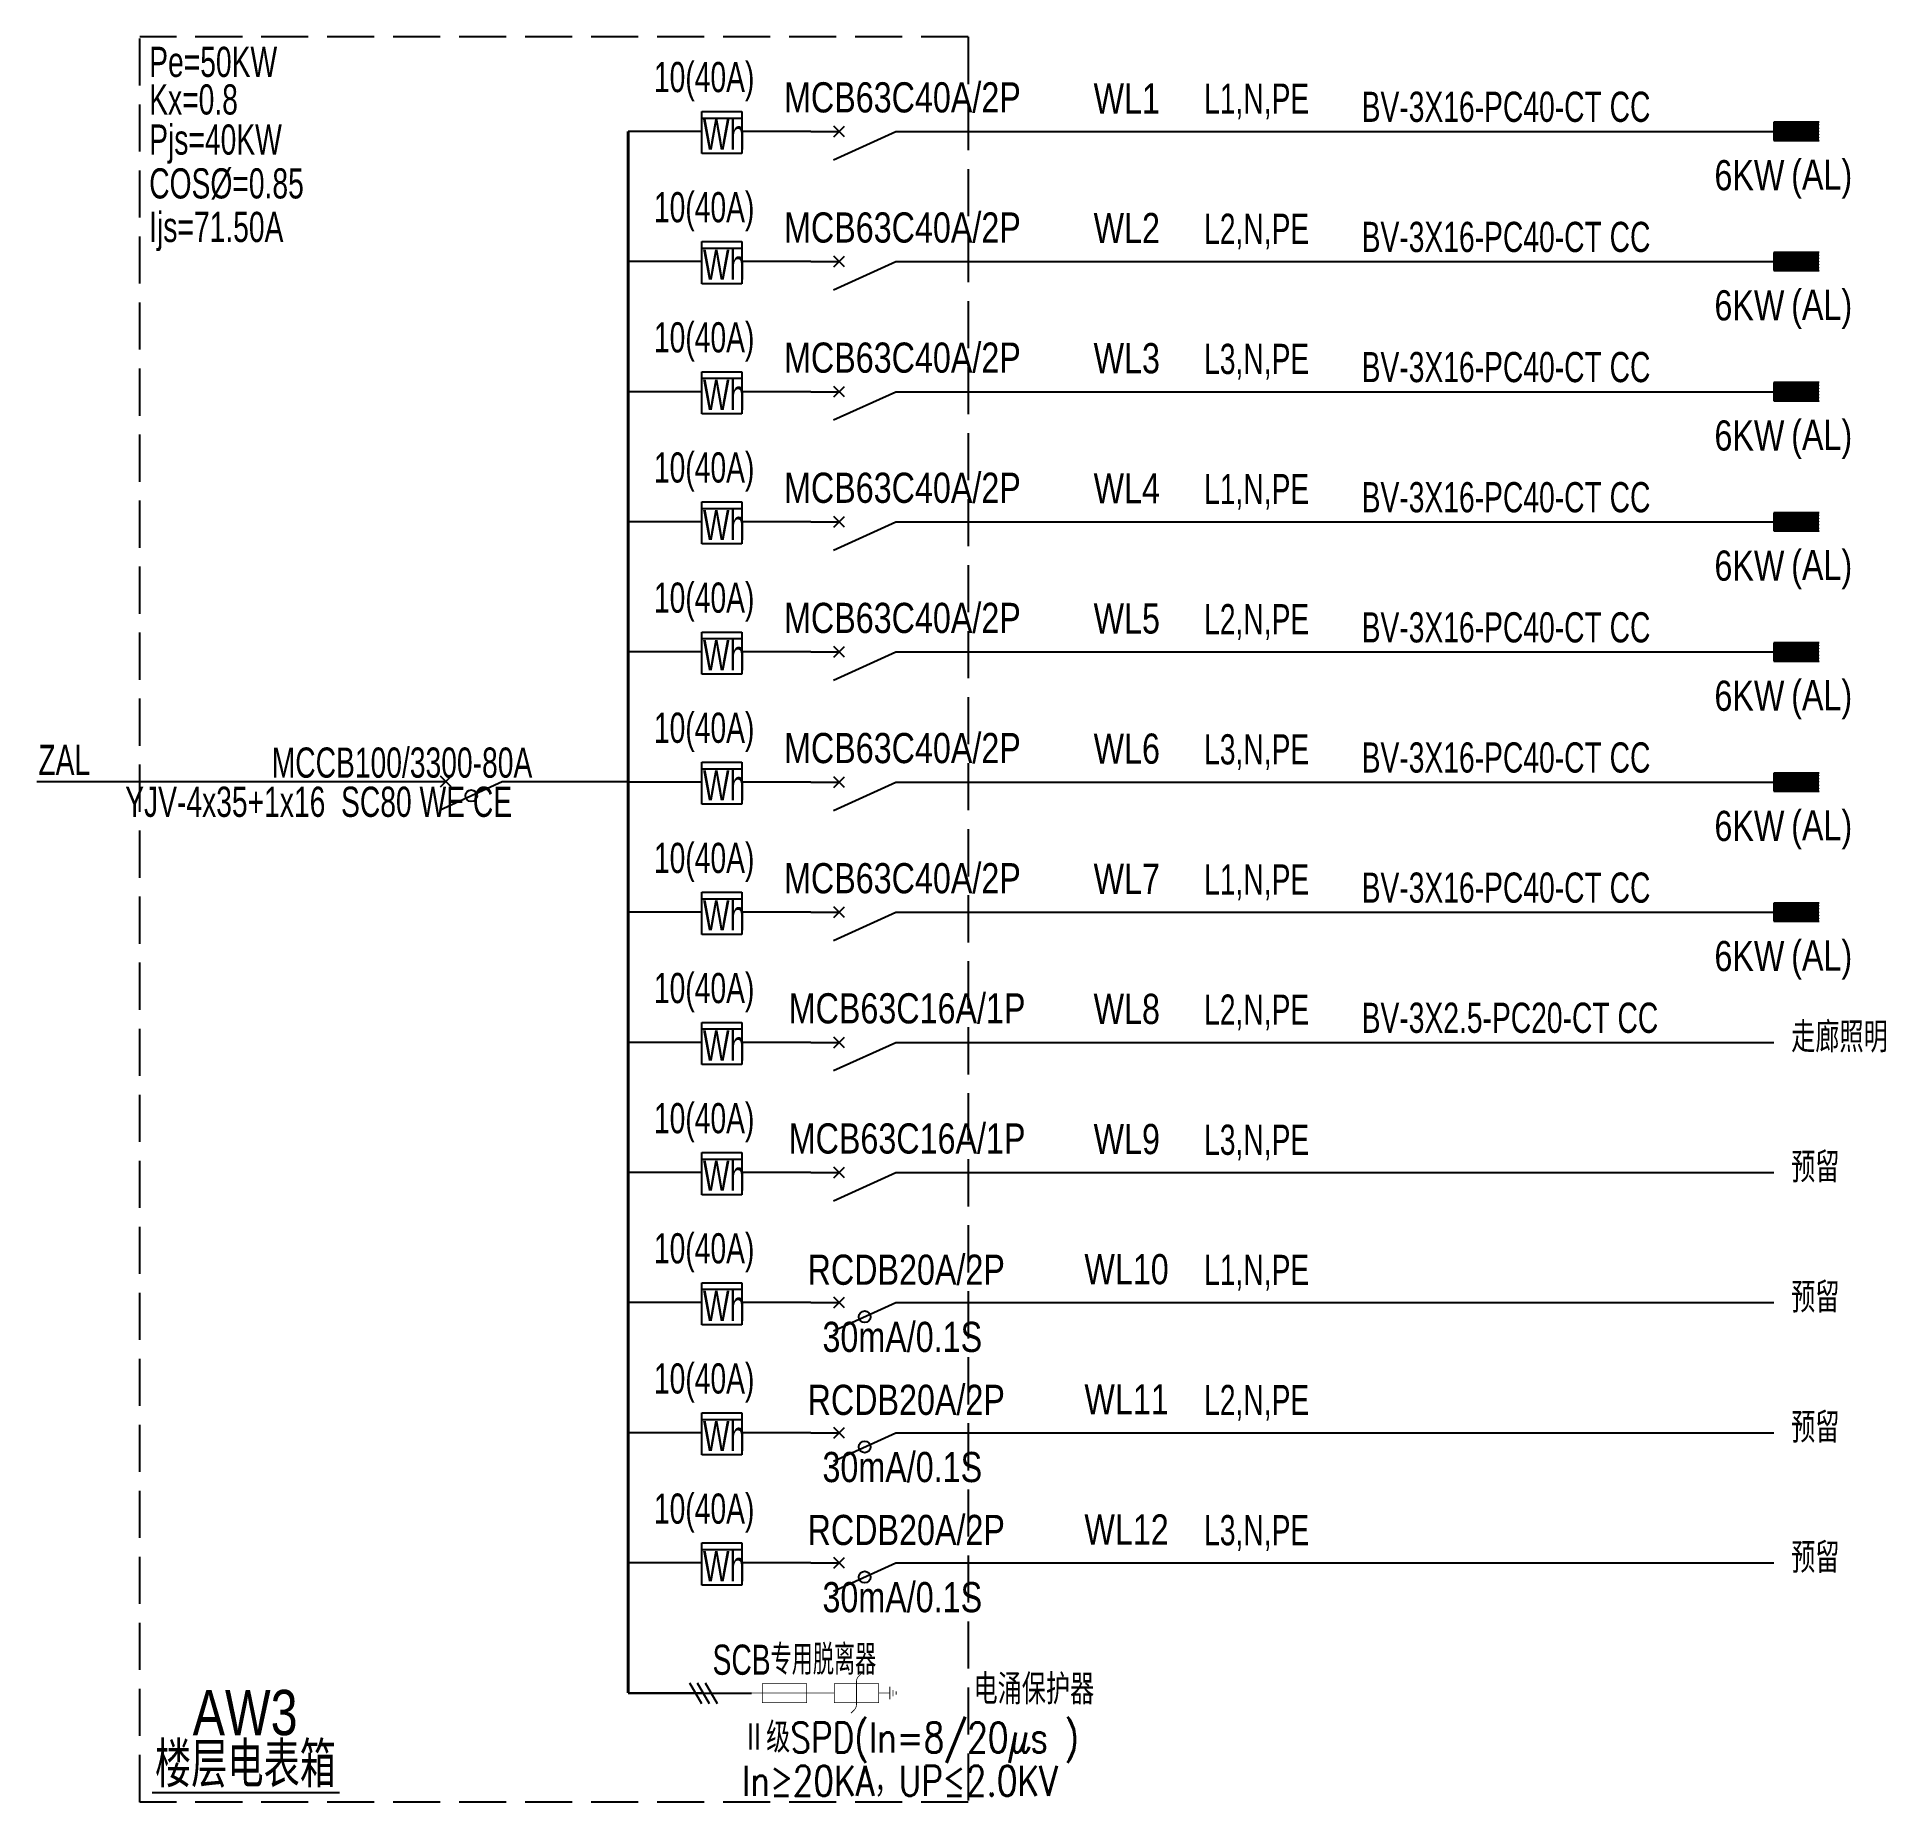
# Model space of a CAD drawing. Extents: x -9422388 to 15610651, y -1992469 to 953794.
# Drawn here: x 14973900 to 14993513, y -134011 to -115296 of the extents above; entities that cross this region are included whole.
import ezdxf

# ---------------------------------------------------------------- set-up
doc = ezdxf.new("R2010")
doc.units = 0
doc.header["$LTSCALE"] = 1000
doc.linetypes.add('DASH', pattern=[0.35, 0.25, -0.1])
for name, color, linetype in [('DX1', 2, 'Continuous'), ('ELEMENT', 3, 'Continuous'), ('漏电断路器', 1, 'Continuous'), ('电气系统图', 6, 'Continuous'), ('系统图字', 2, 'Continuous'), ('系统图线2', 3, 'Continuous'), ('虚线6', 1, 'Continuous')]:
    doc.layers.add(name, color=color, linetype=linetype)
doc.styles.add('7-1$0$HZ', font='xcsg.shx', dxfattribs={"width": 0.8, "bigfont": 'hztxt.shx'})
doc.styles.add('HZTXT', font='romans.shx', dxfattribs={"width": 0.7, "bigfont": 'hztxt.shx'})
doc.styles.get("Standard").update_dxf_attribs({"font": 'gbenor.shx', "bigfont": 'gbcbig.shx'})
doc.styles.add('ZSDZ', font='XCSG.SHX', dxfattribs={"width": 0.8, "height": 3.5, "bigfont": 'HZTXT.SHX'})

msp = doc.modelspace()

# ---------------------------------------------------------------- texts
at = {"layer": 'DX1', "style": '7-1$0$HZ', "width": 0.7}
for s, height, p in [('Pe=50KW', 320.000029, (14975090.56541, -115719.24829)), ('Kx=0.8', 320.000029, (14975090.56541, -116117.87722)), ('L1,N,PE', 320.000048, (14986279.84454, -116109.20008)), ('Pjs=40KW', 320.000029, (14975090.56541, -116543.10016)), ('Ijs=71.50A', 320.000029, (14975090.56541, -117469.3336)), ('L2,N,PE', 320.000048, (14986279.8441, -117489.13642)), ('L3,N,PE', 320.000048, (14986279.84412, -118869.07275)), ('L1,N,PE', 320.000048, (14986279.84368, -120249.00908)), ('L2,N,PE', 320.000048, (14986279.8437, -121628.94542)), ('L3,N,PE', 320.000048, (14986279.84203, -123008.88175)), ('ZAL', 320.000029, (14973915.16937, -123121.16315)), ('MCCB100/3300-80A', 320.0000285, (14976390.06257, -123149.56463)), ('YJV-4x35+1x16  SC80 WE CE', 320.0000285, (14974835.88829, -123564.91194)), ('L1,N,PE', 320.000048, (14986279.8437, -124388.81808)), ('L2,N,PE', 320.000048, (14986279.8437, -125768.75442)), ('L3,N,PE', 320.000048, (14986279.8437, -127148.69075)), ('L1,N,PE', 320.000048, (14986279.8437, -128528.62708)), ('L2,N,PE', 320.000048, (14986279.8437, -129908.56342)), ('L3,N,PE', 320.000048, (14986279.84356, -131288.49975))]:
    msp.add_text(s, height=height, dxfattribs=at).set_placement(p)
for s, p in [('BV-3X16-PC40-CT CC', (14987951.05883, -116195.56117)), ('COS%%C=0.85', (14975090.56541, -117007.82232)), ('BV-3X16-PC40-CT CC', (14987951.05883, -117575.4975)), ('BV-3X16-PC40-CT CC', (14987951.05883, -118955.43383)), ('BV-3X16-PC40-CT CC', (14987951.05883, -120335.37017)), ('BV-3X16-PC40-CT CC', (14987951.05883, -121715.3065)), ('BV-3X16-PC40-CT CC', (14987951.05883, -123095.24283)), ('BV-3X16-PC40-CT CC', (14987951.05883, -124475.17917)), ('BV-3X2.5-PC20-CT CC', (14987951.05883, -125855.1155))]:
    msp.add_text(s, height=320.0000285, rotation=359.99997268, dxfattribs=at).set_placement(p)
at = {"layer": '电气系统图', "color": 3, "style": '7-1$0$HZ', "width": 0.7}
for s, p in [('10(40A)', (14980444.11759, -115880.36332)), ('Wh', (14980963.85818, -116490.17045)), ('10(40A)', (14980444.11715, -117260.29965)), ('Wh', (14980963.85774, -117870.10679)), ('10(40A)', (14980444.11717, -118640.23598)), ('Wh', (14980963.85776, -119250.04312)), ('10(40A)', (14980444.11673, -120020.17232)), ('Wh', (14980963.85732, -120629.97945)), ('10(40A)', (14980444.11675, -121400.10865)), ('Wh', (14980963.85734, -122009.91579)), ('10(40A)', (14980444.11508, -122780.04498)), ('Wh', (14980963.85567, -123389.85212)), ('10(40A)', (14980444.11675, -124159.98132)), ('Wh', (14980963.85734, -124769.78845)), ('10(40A)', (14980444.11675, -125539.91765)), ('Wh', (14980963.85734, -126149.72478)), ('10(40A)', (14980444.11675, -126919.85398)), ('Wh', (14980963.85734, -127529.66112)), ('10(40A)', (14980444.11669, -128299.79029)), ('Wh', (14980963.85728, -128909.59743)), ('10(40A)', (14980444.11662, -129679.72662)), ('Wh', (14980963.85721, -130289.53376)), ('10(40A)', (14980444.11656, -131059.66296)), ('Wh', (14980963.85715, -131669.47009)), ('SCB专用脱离器', (14981066.13253, -132661.7538))]:
    msp.add_text(s, height=320.000029, rotation=359.99997268, dxfattribs=at).set_placement(p)
at = {"layer": '电气系统图', "color": 2, "style": 'ZSDZ', "width": 0.8}
for s, p in [('MCB63C40A/2P', (14981823.98781, -116095.62321, -45746.01141)), ('WL1', (14985107.71121, -116107.1198, -45746.01141)), ('6KW', (14991692.89404, -116920.8515)), ('(AL)', (14992507.26435, -116914.94418)), ('MCB63C40A/2P', (14981823.98781, -117475.55954, -45746.01141)), ('WL2', (14985107.71121, -117481.54938, -45746.01141)), ('6KW', (14991692.89404, -118300.78783)), ('(AL)', (14992507.26435, -118294.88051)), ('MCB63C40A/2P', (14981823.98781, -118855.49587, -45746.01141)), ('WL3', (14985107.71178, -118861.48571, -45746.01141)), ('6KW', (14991692.89404, -119680.72417)), ('(AL)', (14992507.26435, -119674.81685)), ('MCB63C40A/2P', (14981823.98781, -120235.43221, -45746.01141)), ('WL4', (14985107.71134, -120241.42205, -45746.01141)), ('6KW', (14991692.89404, -121060.6605)), ('(AL)', (14992507.26435, -121054.75318)), ('MCB63C40A/2P', (14981823.98781, -121615.36854, -45746.01141)), ('WL5', (14985107.71136, -121621.35838, -45746.01141)), ('6KW', (14991692.89404, -122440.59683)), ('(AL)', (14992507.26435, -122434.68951)), ('MCB63C40A/2P', (14981823.98781, -122995.30487, -45746.01141)), ('WL6', (14985107.71093, -123001.29471, -45746.01141)), ('6KW', (14991692.89404, -123820.53317)), ('(AL)', (14992507.26435, -123814.62585)), ('MCB63C40A/2P', (14981823.98781, -124375.24121, -45746.01141)), ('WL7', (14985107.71094, -124381.23105, -45746.01141)), ('6KW', (14991692.89404, -125200.4695)), ('(AL)', (14992507.26435, -125194.56218)), ('MCB63C16A/1P', (14981873.48781, -125755.17754, -45746.01141)), ('WL8', (14985107.71051, -125761.16738, -45746.01141)), ('走廊照明', (14992507.26435, -126061.56218)), ('MCB63C16A/1P', (14981873.48781, -127135.11387, -45746.01141)), ('WL9', (14985107.71053, -127141.10371, -45746.01141)), ('预留', (14992507.26435, -127441.49851)), ('RCDB20A/2P', (14982073.98851, -128526.54655, -45746.01141)), ('WL10', (14985010.21009, -128521.04005, -45746.01141)), ('预留', (14992507.26435, -128821.43485)), ('30mA/0.1S', (14982231.91296, -129238.94655, -45746.01141)), ('RCDB20A/2P', (14982073.98851, -129906.48288, -45746.01141)), ('WL11', (14985010.21011, -129900.97638, -45746.01141)), ('预留', (14992507.26435, -130201.37118)), ('30mA/0.1S', (14982231.91296, -130618.88288, -45746.01141)), ('RCDB20A/2P', (14982073.98851, -131286.41921, -45746.01141)), ('WL12', (14985010.20997, -131280.91271, -45746.01141)), ('预留', (14992507.26435, -131581.30751)), ('30mA/0.1S', (14982231.91296, -131998.81921, -45746.01141))]:
    msp.add_text(s, height=320, dxfattribs=at).set_placement(p)
at = {"layer": '电气系统图', "color": 4, "style": 'ZSDZ', "width": 0.8}
for s, p in [('AW3', (14975551.7368, -133302.3053)), ('楼层电表箱', (14975151.66066, -133855.51499))]:
    msp.add_text(s, height=480, dxfattribs=at).set_placement(p)
at = {"layer": '电气系统图', "color": 3, "width": 0.8, "flags": 9}
for p in [(14992562.90194, -116392.50966), (14992562.90194, -117772.446), (14992562.90194, -119152.38233), (14992562.90194, -120532.31866), (14992562.90194, -121912.255), (14992562.90194, -123292.19133), (14992562.90194, -124672.12766)]:
    msp.add_attdef('A', p, '照明配电箱', height=0.0096, rotation=359.99997268, dxfattribs=at)
at = {"layer": '系统图字', "style": 'HZTXT', "width": 0.8}
for s, p in [('电涌保护器', (14983833.94212, -132975.79116)), ('Ⅱ级SPD(In=8/20μs )', (14981378.48123, -133487.19588)), ('In≥20KA，UP≤2.0KV', (14981378.48123, -133945.84465))]:
    msp.add_text(s, height=320, dxfattribs=at).set_placement(p)

# ---------------------------------------------------------------- blocks, each defined once
blk = doc.blocks.new('M_M7')
for p, q in [((-0.25, -0.2), (0, -0.75)), ((-0.047, -0.297), (0.047, -0.203)), ((-0.047, -0.203), (0.047, -0.297))]:
    blk.add_line(p, q)
for points in [[(0, 0), (0, -0.25)], [(0, -0.75), (0, -1)]]:
    blk.add_lwpolyline(points)
at = {"width": 0.8, "flags": 9}
blk.add_attdef('S', (0.25, -0.5), '', height=0.2, dxfattribs=at)
blk = doc.blocks.new('_LINKPT1')
blk.add_line((0, 0), (0, 0))
blk = doc.blocks.new('*X107')
at = {"color": 0}
for p, q in [((-250, 33), (-83, 200)), ((-250, 68), (-118, 200)), ((-250, 104), (-154, 200)), ((-250, 139), (-189, 200)), ((-250, 174), (-224, 200)), ((-247, 0), (-47, 200)), ((-212, 0), (-12, 200)), ((-177, 0), (23, 200)), ((-141, 0), (59, 200)), ((-106, 0), (94, 200)), ((-71, 0), (129, 200)), ((-35, 0), (165, 200)), ((0, 0), (200, 200)), ((35, 0), (235, 200)), ((71, 0), (250, 179)), ((106, 0), (250, 144)), ((141, 0), (250, 109)), ((177, 0), (250, 73)), ((212, 0), (250, 38)), ((247, 0), (250, 3))]:
    blk.add_line(p, q, dxfattribs=at)

# ---------------------------------------------------------------- linework, layer by layer
at = {"color": 4, "ltscale": 1.5, "const_width": 8}
for points in [[(14981593.38043, -132956.54261), (14981593.38043, -132754.94261), (14982063.78043, -132754.94261), (14982063.78043, -132956.54261)], [(14982357.39187, -132956.54261), (14982357.39187, -132754.94261), (14982827.79187, -132754.94261), (14982827.79187, -132956.54261)]]:
    msp.add_lwpolyline(points, close=True, dxfattribs=at)
msp.add_lwpolyline([(14982534.66069, -133068.4287), (14982569.16041, -133033.92898, 0.1989123673), (14982592.59187, -132977.36043), (14982592.59187, -132734.03823, -0.1984321636), (14982615.91889, -132677.57431), (14982650.52306, -132642.84203)], format="xyb", dxfattribs=at)
for points in [[(14981477.46483, -132855.74261), (14981936.02431, -132855.74261)], [(14982357.39187, -132855.74261), (14981936.02431, -132855.74261)], [(14982829.9261, -132855.63537), (14982946.55981, -132855.63537)], [(14982946.59228, -132922.94261), (14982946.59228, -132788.54261)], [(14982980.19228, -132889.39624), (14982980.19228, -132822.08899)], [(14983013.75863, -132872.37694), (14983013.75863, -132838.72331)]]:
    msp.add_lwpolyline(points, dxfattribs=at)
at = {"layer": 'DX1', "color": 3}
for p, q in [((14973900.2923, -123190.68458), (14977978.30255, -123190.68457)), ((14979135.75633, -123190.68436), (14980172.53586, -123190.68458))]:
    msp.add_line(p, q, dxfattribs=at)
at = {"layer": 'ELEMENT'}
for centre in [(14978505.75636, -123340.68447), (14982679.72366, -128865.93656), (14982679.72366, -130245.87289), (14982679.72366, -131625.80923)]:
    msp.add_circle(centre, 61.77447, dxfattribs=at)
at = {"layer": '漏电断路器'}
for p, q in [((14980819.97957, -132745.68794), (14980947.06328, -132965.80338)), ((14980903.97957, -132745.68794), (14981031.06328, -132965.80338)), ((14980987.97957, -132745.68794), (14981115.06328, -132965.80338))]:
    msp.add_line(p, q, dxfattribs=at)
at = {"layer": '电气系统图', "color": 3}
for p, q in [((14980951.71817, -116531.69879), (14980951.71817, -116085.10912)), ((14980951.71817, -116085.10912), (14981375.89464, -116085.10912)), ((14981375.89464, -116085.10912), (14981375.89464, -116531.69879)), ((14980951.71817, -116296.50966), (14980172.53665, -116296.50966)), ((14980951.71817, -116154.57342), (14981375.89464, -116154.57342)), ((14982109.72461, -116296.50966), (14981375.89464, -116296.50966)), ((14983009.72425, -116296.50966), (14992322.90277, -116296.50966)), ((14992802.90194, -116200.50966), (14992322.90193, -116200.50966)), ((14992322.90193, -116200.50966), (14992322.90193, -116392.50966)), ((14992322.90193, -116392.50966), (14992802.90194, -116392.50966)), ((14981375.89464, -116531.69879), (14980951.71817, -116531.69879)), ((14980951.71773, -117911.63512), (14980951.71773, -117465.04545)), ((14980951.71773, -117465.04545), (14981375.89421, -117465.04545)), ((14981375.89421, -117465.04545), (14981375.89421, -117911.63512)), ((14980951.71773, -117534.50975), (14981375.89421, -117534.50975)), ((14992802.90194, -117580.446), (14992322.90193, -117580.446)), ((14992322.90193, -117580.446), (14992322.90193, -117772.446)), ((14980951.71773, -117676.446), (14980172.53621, -117676.446)), ((14982109.72417, -117676.446), (14981375.89421, -117676.446)), ((14983009.72382, -117676.446), (14992322.90234, -117676.446)), ((14992322.90193, -117772.446), (14992802.90194, -117772.446)), ((14981375.89421, -117911.63512), (14980951.71773, -117911.63512)), ((14980951.71775, -119291.57145), (14980951.71775, -118844.98179)), ((14980951.71775, -118844.98179), (14981375.89422, -118844.98179)), ((14981375.89422, -118844.98179), (14981375.89422, -119291.57145)), ((14980951.71775, -118914.44608), (14981375.89422, -118914.44608)), ((14992802.90194, -118960.38233), (14992322.90193, -118960.38233)), ((14992322.90193, -118960.38233), (14992322.90193, -119152.38233)), ((14980951.71775, -119056.38233), (14980172.53623, -119056.38233)), ((14982109.72419, -119056.38233), (14981375.89422, -119056.38233)), ((14983009.72383, -119056.38233), (14992322.90235, -119056.38233)), ((14992322.90193, -119152.38233), (14992802.90194, -119152.38233)), ((14981375.89422, -119291.57145), (14980951.71775, -119291.57145)), ((14980951.71731, -120671.50779), (14980951.71731, -120224.91812)), ((14980951.71731, -120224.91812), (14981375.89379, -120224.91812)), ((14980951.71731, -120294.38242), (14981375.89379, -120294.38242)), ((14981375.89379, -120224.91812), (14981375.89379, -120671.50778)), ((14992802.90194, -120340.31866), (14992322.90193, -120340.31866)), ((14992322.90193, -120340.31866), (14992322.90193, -120532.31866)), ((14980951.71731, -120436.31866), (14980172.5358, -120436.31866)), ((14982109.72375, -120436.31866), (14981375.89379, -120436.31866)), ((14983009.7234, -120436.31866), (14992322.90192, -120436.31866)), ((14992322.90193, -120532.31866), (14992802.90194, -120532.31866)), ((14981375.89379, -120671.50778), (14980951.71731, -120671.50779)), ((14980951.71733, -122051.44412), (14980951.71733, -121604.85445)), ((14980951.71733, -121604.85445), (14981375.89381, -121604.85445)), ((14980951.71733, -121674.31875), (14981375.89381, -121674.31875)), ((14981375.89381, -121604.85445), (14981375.89381, -122051.44412)), ((14992802.90194, -121720.255), (14992322.90193, -121720.255)), ((14992322.90193, -121720.255), (14992322.90193, -121912.255)), ((14980951.71733, -121816.255), (14980172.53581, -121816.255)), ((14982109.72377, -121816.255), (14981375.89381, -121816.255)), ((14983009.72342, -121816.255), (14992322.90193, -121816.255)), ((14992322.90193, -121912.255), (14992802.90194, -121912.255)), ((14981375.89381, -122051.44412), (14980951.71733, -122051.44412)), ((14980951.71566, -123431.38045), (14980951.71566, -122984.79078)), ((14980951.71566, -122984.79078), (14981375.89213, -122984.79078)), ((14980951.71566, -123054.25508), (14981375.89213, -123054.25508)), ((14981375.89213, -122984.79078), (14981375.89213, -123431.38045)), ((14992802.90194, -123100.19133), (14992322.90193, -123100.19133)), ((14992322.90193, -123100.19133), (14992322.90193, -123292.19133)), ((14980951.71566, -123196.19133), (14980172.53414, -123196.19133)), ((14982109.7221, -123196.19133), (14981375.89213, -123196.19133)), ((14983009.72174, -123196.19133), (14992322.90026, -123196.19133)), ((14992322.90193, -123292.19133), (14992802.90194, -123292.19133)), ((14981375.89213, -123431.38045), (14980951.71566, -123431.38045)), ((14980951.71733, -124811.31678), (14980951.71733, -124364.72712)), ((14980951.71733, -124364.72712), (14981375.89381, -124364.72712)), ((14980951.71733, -124434.19142), (14981375.89381, -124434.19142)), ((14981375.89381, -124364.72712), (14981375.89381, -124811.31678)), ((14992802.90194, -124480.12766), (14992322.90193, -124480.12766)), ((14992322.90193, -124480.12766), (14992322.90193, -124672.12766)), ((14980951.71733, -124576.12766), (14980172.53581, -124576.12766)), ((14982109.72377, -124576.12766), (14981375.89381, -124576.12766)), ((14983009.72342, -124576.12766), (14992322.90193, -124576.12766)), ((14992322.90193, -124672.12766), (14992802.90194, -124672.12766)), ((14981375.89381, -124811.31678), (14980951.71733, -124811.31678)), ((14980951.71733, -126191.25312), (14980951.71733, -125744.66345)), ((14980951.71733, -125744.66345), (14981375.89381, -125744.66345)), ((14980951.71733, -125814.12775), (14981375.89381, -125814.12775)), ((14981375.89381, -125744.66345), (14981375.89381, -126191.25312)), ((14980951.71733, -125956.064), (14980172.53581, -125956.064)), ((14982109.72377, -125956.06399), (14981375.89381, -125956.064)), ((14983009.72342, -125956.064), (14992322.90193, -125956.064)), ((14981375.89381, -126191.25312), (14980951.71733, -126191.25312)), ((14980951.71733, -127571.18945), (14980951.71733, -127124.59978)), ((14980951.71733, -127124.59978), (14981375.89381, -127124.59978)), ((14980951.71733, -127194.06408), (14981375.89381, -127194.06408)), ((14981375.89381, -127124.59978), (14981375.89381, -127571.18945)), ((14980951.71733, -127336.00033), (14980172.53581, -127336.00033)), ((14982109.72377, -127336.00033), (14981375.89381, -127336.00033)), ((14983009.72342, -127336.00033), (14992322.90193, -127336.00033)), ((14981375.89381, -127571.18945), (14980951.71733, -127571.18945)), ((14980951.71727, -128951.12576), (14980951.71727, -128504.53609)), ((14980951.71727, -128504.53609), (14981375.89374, -128504.53609)), ((14980951.71727, -128574.00039), (14981375.89374, -128574.00039)), ((14981375.89374, -128504.53609), (14981375.89374, -128951.12576)), ((14980951.71716, -128715.93663), (14980172.53564, -128715.93663)), ((14982109.72377, -128715.93666), (14981375.89374, -128715.93657)), ((14983009.72342, -128715.93666), (14992322.90193, -128715.93666)), ((14981375.89374, -128951.12576), (14980951.71727, -128951.12576)), ((14980951.7172, -130331.06209), (14980951.7172, -129884.47242)), ((14980951.7172, -129884.47242), (14981375.89368, -129884.47242)), ((14980951.7172, -129953.93672), (14981375.89368, -129953.93672)), ((14981375.89368, -129884.47242), (14981375.89368, -130331.06209)), ((14980951.71699, -130095.87297), (14980172.53547, -130095.87297)), ((14982109.72377, -130095.87299), (14981375.89368, -130095.8729)), ((14983009.72342, -130095.873), (14992322.90193, -130095.873)), ((14981375.89368, -130331.06209), (14980951.7172, -130331.06209)), ((14980951.71714, -131710.99842), (14980951.71714, -131264.40876)), ((14980951.71714, -131264.40876), (14981375.89361, -131264.40876)), ((14980951.71714, -131333.87306), (14981375.89361, -131333.87306)), ((14981375.89361, -131264.40876), (14981375.89361, -131710.99842)), ((14980951.71733, -131475.80933), (14980172.53581, -131475.80933)), ((14982109.72363, -131475.80933), (14981375.89361, -131475.80933)), ((14983009.72328, -131475.80933), (14992322.9018, -131475.80933)), ((14981375.89361, -131710.99842), (14980951.71714, -131710.99842)), ((14980951.7165, -132855.74566), (14980172.53498, -132855.74566))]:
    msp.add_line(p, q, dxfattribs=at)
at = {"layer": '电气系统图', "color": 4}
msp.add_line((14975120.78968, -133909.46776), (14977109.44611, -133909.46776), dxfattribs=at)
at = {"layer": '电气系统图', "color": 3}
for points, const_width in [([(14980172.53498, -132855.74566), (14980172.53665, -116296.50966)], 32), ([(14992322.90193, -116296.50966), (14992802.90194, -116296.50966)], 192), ([(14992322.90193, -117676.446), (14992802.90194, -117676.446)], 192), ([(14992322.90193, -119056.38233), (14992802.90194, -119056.38233)], 192), ([(14992322.90193, -120436.31866), (14992802.90194, -120436.31866)], 192), ([(14992322.90193, -121816.255), (14992802.90194, -121816.255)], 192), ([(14992322.90193, -123196.19133), (14992802.90194, -123196.19133)], 192), ([(14992322.90193, -124576.12766), (14992802.90194, -124576.12766)], 192)]:
    msp.add_lwpolyline(points, dxfattribs=dict(at, const_width=const_width))
at = {"layer": '系统图线2'}
msp.add_line((14980172.53498, -132855.74566), (14981477.46883, -132855.74566), dxfattribs=at)
at = {"layer": '虚线6', "linetype": 'DASH', "ltscale": 2}
for p, q in [((14974991.51166, -134010.8883), (14974991.51206, -115295.60621)), ((14983778.47493, -115295.60603), (14974991.51417, -115295.60621)), ((14983778.47493, -115295.60621), (14983778.47286, -134010.8883)), ((14983778.47242, -134010.8883), (14974991.51166, -134010.8883))]:
    msp.add_line(p, q, dxfattribs=at)

# ---------------------------------------------------------------- block references
at = {"layer": 'ELEMENT', "xscale": 1200.000000000019, "yscale": 1200.000000000019, "zscale": 1200.000000000019, "rotation": 90.00001024528366}
for p in [(14982109.72461, -116296.50966), (14982109.72417, -117676.446), (14982109.72419, -119056.38233), (14982109.72375, -120436.31866), (14982109.72377, -121816.255), (14982109.7221, -123196.19133), (14982109.72377, -124576.12766), (14982109.72377, -125956.06399), (14982109.72377, -127336.00033), (14982109.72377, -128715.93666), (14982109.72377, -130095.87299), (14982109.72363, -131475.80933)]:
    msp.add_blockref('M_M7', p, dxfattribs=at)
at = {"layer": 'ELEMENT', "color": 3, "xscale": 1200.000000000019, "yscale": 1200.000000000019, "zscale": 1200.000000000019, "rotation": 90.00001024528366}
msp.add_blockref('M_M7', (14977935.75633, -123190.68457), dxfattribs=at)
at = {"layer": '电气系统图', "color": 3}
for name, p, xscale, yscale, zscale in [('*X107', (14992562.90194, -116392.50966), 0.9600000001491211, 0.9600000001491211, 0.9600000001491211), ('_LINKPT1', (14992322.90193, -116296.50966), 320, 320, 320), ('_LINKPT1', (14992562.90194, -116200.50966), 320, 320, 320), ('*X107', (14992562.90194, -117772.446), 0.9600000001491211, 0.9600000001491211, 0.9600000001491211), ('_LINKPT1', (14992562.90194, -117580.446), 320, 320, 320), ('_LINKPT1', (14992322.90193, -117676.446), 320, 320, 320), ('*X107', (14992562.90194, -119152.38233), 0.9600000001491211, 0.9600000001491211, 0.9600000001491211), ('_LINKPT1', (14992562.90194, -118960.38233), 320, 320, 320), ('_LINKPT1', (14992322.90193, -119056.38233), 320, 320, 320), ('*X107', (14992562.90194, -120532.31866), 0.9600000001491211, 0.9600000001491211, 0.9600000001491211), ('_LINKPT1', (14992562.90194, -120340.31866), 320, 320, 320), ('_LINKPT1', (14992322.90193, -120436.31866), 320, 320, 320), ('*X107', (14992562.90194, -121912.255), 0.9600000001491211, 0.9600000001491211, 0.9600000001491211), ('_LINKPT1', (14992562.90194, -121720.255), 320, 320, 320), ('_LINKPT1', (14992322.90193, -121816.255), 320, 320, 320), ('*X107', (14992562.90194, -123292.19133), 0.9600000001491211, 0.9600000001491211, 0.9600000001491211), ('_LINKPT1', (14992562.90194, -123100.19133), 320, 320, 320), ('_LINKPT1', (14992322.90193, -123196.19133), 320, 320, 320), ('*X107', (14992562.90194, -124672.12766), 0.9600000001491211, 0.9600000001491211, 0.9600000001491211), ('_LINKPT1', (14992562.90194, -124480.12766), 320, 320, 320), ('_LINKPT1', (14992322.90193, -124576.12766), 320, 320, 320)]:
    msp.add_blockref(name, p, dxfattribs=dict(at, xscale=xscale, yscale=yscale, zscale=zscale))
at = {"layer": '电气系统图', "color": 3, "xscale": 320.0000000000364, "yscale": 320.0000000000364, "zscale": 320.0000000000364, "rotation": 359.9999726792433}
for p in [(14992562.90194, -116392.50966), (14992562.90194, -117772.446), (14992562.90194, -119152.38233), (14992562.90194, -120532.31866), (14992562.90194, -121912.255), (14992562.90194, -123292.19133), (14992562.90194, -124672.12766)]:
    msp.add_blockref('_LINKPT1', p, dxfattribs=at)

msp.set_redraw_order([(e.dxf.handle, doc.entitydb.next_handle()) for e in msp.query("TEXT MTEXT ATTDEF DIMENSION ARC_DIMENSION")])  # texts and dimensions are drawn at this point

doc.saveas('drawing.dxf')
